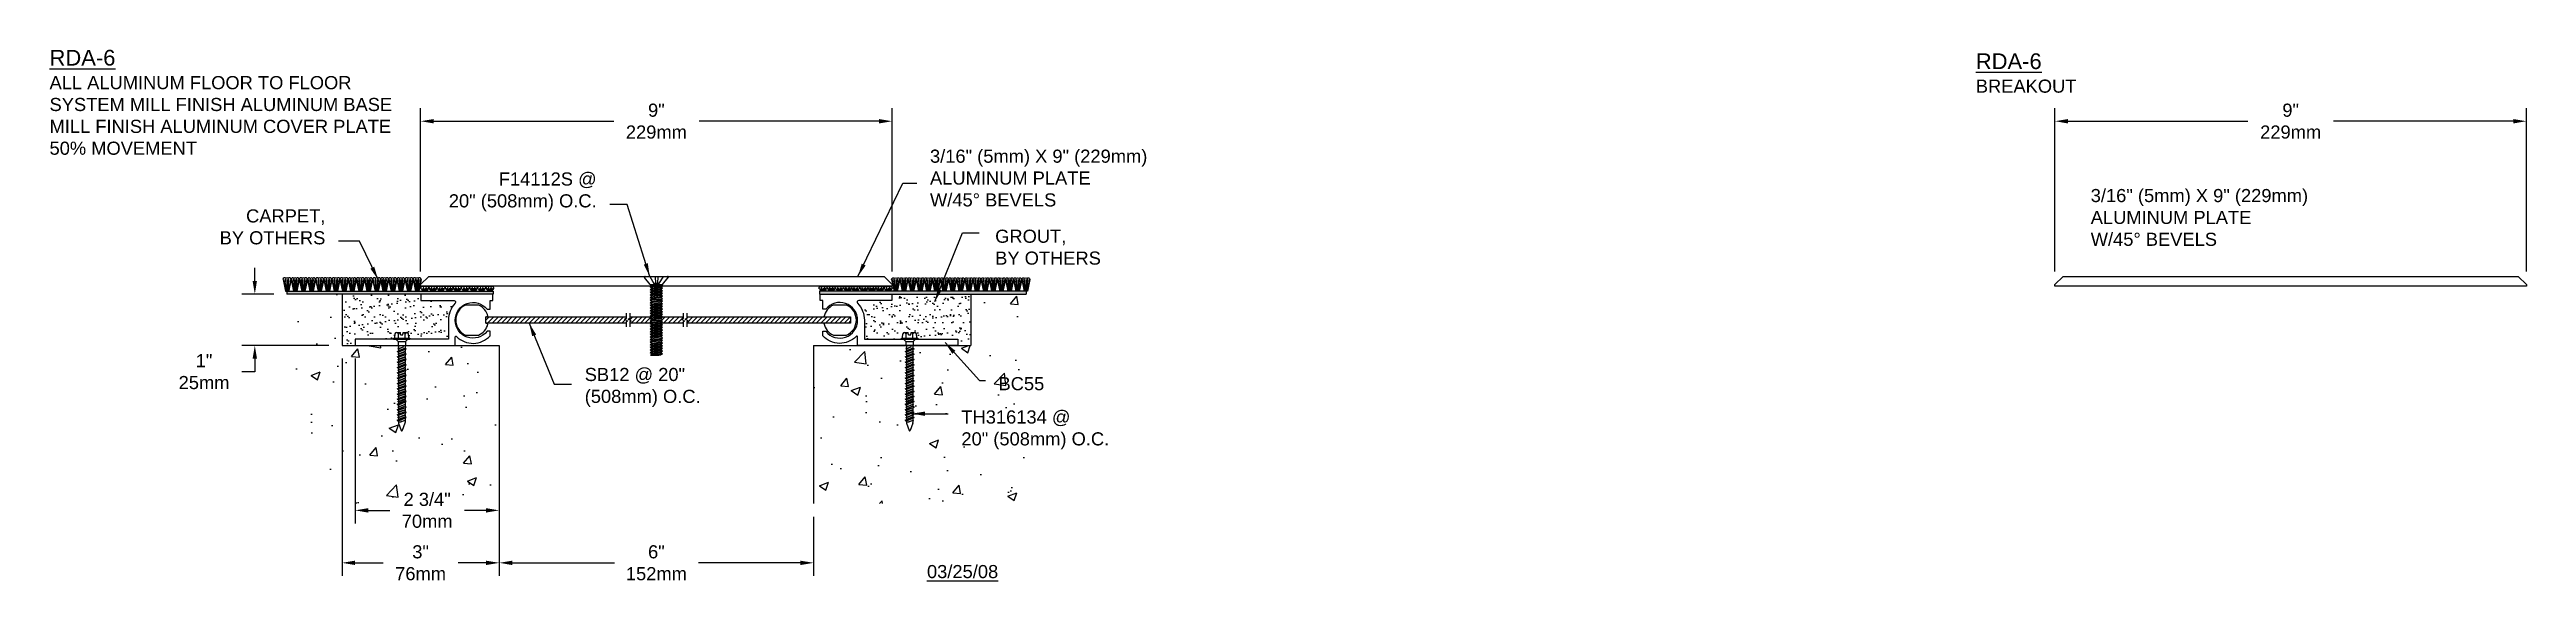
# Model space of a CAD drawing. Header units: inches. Extents: x -0.3 to 46.9, y 2.4 to 12.5.
import ezdxf

# ---------------------------------------------------------------- set-up
doc = ezdxf.new("R2010")
doc.units = ezdxf.units.IN
doc.header["$MEASUREMENT"] = 0
for name, color, linetype in [('Anchors', 4, 'Continuous'), ('Conditions', 1, 'Continuous'), ('Dimensions', 3, 'Continuous'), ('Metals', 7, 'Continuous'), ('Text', 2, 'Continuous')]:
    doc.layers.add(name, color=color, linetype=linetype)
doc.styles.add('Arial', font='arial.ttf')
doc.styles.get("Standard").update_dxf_attribs({"font": 'arial.ttf'})
doc.dimstyles.new('Arial', dxfattribs={"dimtxt": 0.25, "dimasz": 0.25, "dimexe": 0.25, "dimexo": 0.25, "dimgap": 0.25, "dimtad": 0, "dimtih": 1, "dimtoh": 1, "dimdec": 4, "dimzin": 0, "dimdsep": 46, "dimlunit": 4, "dimtxsty": 'Arial', "dimcen": 0.09, "dimadec": 0, "dimazin": 0, "dimtfac": 1, "dimtdec": 4, "dimtofl": 0, "dimtmove": 0, "dimatfit": 3, "dimfxl": 0, "dimfrac": 2, "dimtolj": 1, "dimtzin": 0, "dimarcsym": 0})

msp = doc.modelspace()

# ---------------------------------------------------------------- texts
at = {"insert": (3.68894, 7.91967), "char_height": 0.0000478, "width": 0.0010897, "attachment_point": 1}
msp.add_mtext('{\\fArial|b0|i0|c0|p34;BALCO TOOTHBRUSH}', dxfattribs=at)
at = {"layer": 'Metals', "text_generation_flag": 4}
msp.add_text('BALCO TOOTHBRUSH', height=0.0000478, rotation=180, dxfattribs=at).set_placement((23.46208, 7.91963))
at = {"layer": 'Text'}
msp.add_text('%%U03/25/08', height=0.25, dxfattribs=at).set_placement((16.39938, 2.4463))
at = {"layer": 'Text', "char_height": 0.3, "width": 6.8125, "attachment_point": 1}
for s, insert in [('{\\LRDA-6\\P\\H0.8333x;\\lALL ALUMINUM FLOOR TO FLOOR SYSTEM MILL FINISH ALUMINUM BASE \\PMILL FINISH ALUMINUM COVER PLATE \\P50% MOVEMENT}', (-0.34692, 12.51675)), ('{\\LRDA-6\\P\\H0.8333x;\\lBREAKOUT}', (36.41682, 12.44973))]:
    msp.add_mtext(s, dxfattribs=dict(at, insert=insert))
at = {"layer": 'Text', "char_height": 0.25}
for s, insert, attachment_point in [('3/16" (5mm) X 9" (229mm)\\PALUMINUM PLATE\\PW/45° BEVELS', (16.45693, 10.61446), 1), ('F14112S @\\P20" (508mm) O.C.', (10.09493, 9.43791), 9), ('CARPET,\\PBY OTHERS', (4.91759, 8.80534), 9), ('3/16" (5mm) X 9" (229mm)\\PALUMINUM PLATE\\PW/45° BEVELS', (38.61013, 9.86403), 1), ('GROUT,\\PBY OTHERS', (17.70082, 9.08859), 1), ('SB12 @ 20"\\P(508mm) O.C.', (9.86726, 6.0822), 4), ('BC55', (17.76435, 6.27824), 1), ('TH316134 @\\P20" (508mm) O.C.', (17.05599, 5.643), 1)]:
    msp.add_mtext(s, dxfattribs=dict(at, insert=insert, attachment_point=attachment_point))

# ---------------------------------------------------------------- blocks, each defined once
blk = doc.blocks.new('*D5')
at = {"layer": 'Defpoints', "color": 0}
for p in [(8.235, 3.866), (14.235, 3.866), (14.235, 2.738)]:
    blk.add_point(p, dxfattribs=at)
at = {"layer": 'Dimensions', "color": 0, "lineweight": -2}
for p, q in [((8.235, 3.616), (8.235, 2.488)), ((14.235, 3.616), (14.235, 2.488)), ((8.485, 2.738), (10.433, 2.738)), ((13.985, 2.738), (12.037, 2.738))]:
    blk.add_line(p, q, dxfattribs=at)
at = {"layer": 'Dimensions', "color": 0}
for points in [[(8.485, 2.779), (8.485, 2.696), (8.235, 2.738)], [(13.985, 2.779), (13.985, 2.696), (14.235, 2.738)]]:
    blk.add_solid(points, dxfattribs=at)
at = {"layer": 'Dimensions', "color": 0, "insert": (11.235, 2.738), "char_height": 0.25, "attachment_point": 5, "style": 'Arial'}
blk.add_mtext('\\A1;6"\\P152mm', dxfattribs=at)
blk = doc.blocks.new('Bc55')
blk.add_lwpolyline([(1.38, 0.855), (2.013, 0.855, -0.659567), (2.035, 0.804, 0.192706), (1.905, 0.48), (1.905, 0.12), (0.125, 0.12), (0.125, 0), (2.035, 0), (2.035, 0.162, -0.671875), (2.061, 0.172, 0.430668), (2.7, 0.183), (2.7, 0.27), (2.642, 0.27, -2.892356), (2.642, 0.69), (2.7, 0.69), (2.7, 0.855), (2.75, 0.855), (2.75, 0.98), (1.38, 0.98)], format="xyb", close=True)
blk = doc.blocks.new('*D6')
at = {"layer": 'Defpoints', "color": 0}
for p in [(4.181, 7.861), (3.571, 6.881), (5.235, 6.881)]:
    blk.add_point(p, dxfattribs=at)
at = {"layer": 'Dimensions', "color": 0, "lineweight": -2}
for p, q in [((3.571, 8.111), (3.571, 8.361)), ((3.931, 7.861), (3.321, 7.861)), ((4.985, 6.881), (3.321, 6.881)), ((3.571, 6.631), (3.571, 6.381)), ((3.571, 6.381), (3.321, 6.381))]:
    blk.add_line(p, q, dxfattribs=at)
at = {"layer": 'Dimensions', "color": 0}
for points in [[(3.529, 8.111), (3.612, 8.111), (3.571, 7.861)], [(3.529, 6.631), (3.612, 6.631), (3.571, 6.881)]]:
    blk.add_solid(points, dxfattribs=at)
at = {"layer": 'Dimensions', "color": 0, "insert": (2.602, 6.381), "char_height": 0.25, "attachment_point": 5, "style": 'Arial'}
blk.add_mtext('\\A1;1"\\P25mm', dxfattribs=at)
blk = doc.blocks.new('*D7')
at = {"layer": 'Defpoints', "color": 0}
for p in [(5.485, 6.881), (8.235, 5.374), (5.485, 3.738)]:
    blk.add_point(p, dxfattribs=at)
at = {"layer": 'Dimensions', "color": 0, "lineweight": -2}
for p, q in [((5.485, 6.631), (5.485, 3.488)), ((8.235, 5.124), (8.235, 3.488)), ((5.735, 3.738), (6.145, 3.738)), ((7.985, 3.738), (7.576, 3.738))]:
    blk.add_line(p, q, dxfattribs=at)
at = {"layer": 'Dimensions', "color": 0}
for points in [[(5.735, 3.78), (5.735, 3.696), (5.485, 3.738)], [(7.985, 3.78), (7.985, 3.696), (8.235, 3.738)]]:
    blk.add_solid(points, dxfattribs=at)
at = {"layer": 'Dimensions', "color": 0, "insert": (6.86, 3.738), "char_height": 0.25, "attachment_point": 5, "style": 'Arial'}
blk.add_mtext('\\A1;2 3/4"\\P70mm', dxfattribs=at)
blk = doc.blocks.new('*D8')
at = {"layer": 'Defpoints', "color": 0}
for p in [(5.235, 6.881), (8.235, 3.866), (5.235, 2.738)]:
    blk.add_point(p, dxfattribs=at)
at = {"layer": 'Dimensions', "color": 0, "lineweight": -2}
for p, q in [((5.235, 6.631), (5.235, 2.488)), ((8.235, 3.616), (8.235, 2.488)), ((5.485, 2.738), (6.02, 2.738)), ((7.985, 2.738), (7.451, 2.738))]:
    blk.add_line(p, q, dxfattribs=at)
at = {"layer": 'Dimensions', "color": 0}
for points in [[(5.485, 2.779), (5.485, 2.696), (5.235, 2.738)], [(7.985, 2.779), (7.985, 2.696), (8.235, 2.738)]]:
    blk.add_solid(points, dxfattribs=at)
at = {"layer": 'Dimensions', "color": 0, "insert": (6.735, 2.738), "char_height": 0.25, "attachment_point": 5, "style": 'Arial'}
blk.add_mtext('\\A1;3"\\P76mm', dxfattribs=at)
blk = doc.blocks.new('TH316134')
for p, q in [((-0.157, 0), (-0.157, 0.019)), ((-0.157, 0.019), (0.157, 0.019)), ((-0.157, 0), (0.157, 0)), ((-0.135, 0.029), (-0.129, 0.1)), ((-0.115, 0), (-0.07, -0.045)), ((-0.097, 0.128), (-0.027, 0.128)), ((-0.065, 0.019), (-0.065, 0.1)), ((-0.023, 0.082), (-0.027, 0.128)), ((-0.023, 0.082), (0.023, 0.082)), ((0.023, 0.082), (0.027, 0.128)), ((0.027, 0.128), (0.097, 0.128)), ((0.064, 0.019), (0.064, 0.1)), ((0.115, 0), (0.07, -0.045)), ((0.135, 0.029), (0.129, 0.1)), ((0.157, 0.019), (0.157, 0)), ((-0.086, -0.234), (0.086, -0.184)), ((-0.086, -0.234), (-0.062, -0.221)), ((-0.086, -0.234), (-0.062, -0.247)), ((-0.086, -0.336), (0.086, -0.285)), ((-0.086, -0.336), (-0.062, -0.323)), ((-0.086, -0.336), (-0.062, -0.349)), ((-0.086, -0.437), (0.086, -0.387)), ((-0.086, -0.437), (-0.062, -0.425)), ((-0.086, -0.437), (-0.062, -0.45)), ((-0.074, -0.184), (0.032, -0.147)), ((-0.074, -0.184), (-0.062, -0.177)), ((-0.074, -0.184), (-0.062, -0.19)), ((-0.074, -0.285), (0.074, -0.234)), ((-0.074, -0.285), (-0.062, -0.279)), ((-0.074, -0.285), (-0.062, -0.291)), ((-0.074, -0.387), (0.074, -0.336)), ((-0.074, -0.387), (-0.062, -0.381)), ((-0.074, -0.387), (-0.062, -0.393)), ((-0.074, -0.488), (0.074, -0.437)), ((-0.07, -0.045), (-0.07, -0.112)), ((-0.07, -0.045), (0.07, -0.045)), ((-0.069, -0.122), (-0.063, -0.148)), ((-0.062, -0.177), (0.032, -0.147)), ((0.032, -0.147), (-0.062, -0.19)), ((-0.062, -0.157), (-0.062, -0.177)), ((0.062, -0.171), (-0.062, -0.221)), ((-0.062, -0.19), (-0.062, -0.221)), ((0.062, -0.197), (-0.062, -0.247)), ((-0.062, -0.279), (0.062, -0.228)), ((0.062, -0.241), (-0.062, -0.291)), ((-0.062, -0.247), (-0.062, -0.279)), ((0.062, -0.272), (-0.062, -0.323)), ((-0.062, -0.291), (-0.062, -0.323)), ((0.062, -0.298), (-0.062, -0.349)), ((-0.062, -0.381), (0.062, -0.33)), ((0.062, -0.342), (-0.062, -0.393)), ((-0.062, -0.349), (-0.062, -0.381)), ((0.062, -0.374), (-0.062, -0.425)), ((-0.062, -0.393), (-0.062, -0.425)), ((0.062, -0.4), (-0.062, -0.45)), ((-0.062, -0.482), (0.062, -0.431)), ((0.062, -0.444), (-0.062, -0.494)), ((-0.062, -0.45), (-0.062, -0.482)), ((0.062, -0.157), (0.062, -0.171)), ((0.086, -0.184), (0.062, -0.171)), ((0.086, -0.184), (0.062, -0.197)), ((0.062, -0.197), (0.062, -0.228)), ((0.074, -0.234), (0.062, -0.228)), ((0.074, -0.234), (0.062, -0.241)), ((0.062, -0.241), (0.062, -0.272)), ((0.086, -0.285), (0.062, -0.272)), ((0.086, -0.285), (0.062, -0.298)), ((0.062, -0.298), (0.062, -0.33)), ((0.074, -0.336), (0.062, -0.33)), ((0.074, -0.336), (0.062, -0.342)), ((0.062, -0.342), (0.062, -0.374)), ((0.086, -0.387), (0.062, -0.374)), ((0.086, -0.387), (0.062, -0.4)), ((0.062, -0.4), (0.062, -0.431)), ((0.074, -0.437), (0.062, -0.431)), ((0.074, -0.437), (0.062, -0.444)), ((0.062, -0.444), (0.062, -0.475)), ((0.069, -0.122), (0.063, -0.148)), ((0.07, -0.045), (0.07, -0.112)), ((-0.086, -0.539), (0.086, -0.488)), ((-0.086, -0.539), (-0.062, -0.526)), ((-0.086, -0.539), (-0.062, -0.552)), ((-0.086, -0.641), (0.086, -0.59)), ((-0.086, -0.641), (-0.062, -0.628)), ((-0.086, -0.641), (-0.062, -0.654)), ((-0.086, -0.742), (0.086, -0.691)), ((-0.086, -0.742), (-0.062, -0.729)), ((-0.086, -0.742), (-0.062, -0.755)), ((-0.086, -0.844), (0.086, -0.793)), ((-0.086, -0.844), (-0.062, -0.831)), ((-0.086, -0.844), (-0.062, -0.857)), ((-0.086, -0.945), (0.086, -0.895)), ((-0.086, -0.945), (-0.062, -0.932)), ((-0.086, -0.945), (-0.062, -0.958)), ((-0.074, -0.488), (-0.062, -0.482)), ((-0.074, -0.488), (-0.062, -0.494)), ((-0.074, -0.59), (0.074, -0.539)), ((-0.074, -0.59), (-0.062, -0.584)), ((-0.074, -0.59), (-0.062, -0.596)), ((-0.074, -0.691), (0.074, -0.641)), ((-0.074, -0.691), (-0.062, -0.685)), ((-0.074, -0.691), (-0.062, -0.698)), ((-0.074, -0.793), (0.074, -0.742)), ((-0.074, -0.793), (-0.062, -0.787)), ((-0.074, -0.793), (-0.062, -0.799)), ((-0.074, -0.895), (0.074, -0.844)), ((-0.074, -0.895), (-0.062, -0.888)), ((-0.074, -0.895), (-0.062, -0.901)), ((-0.074, -0.996), (0.074, -0.945)), ((0.062, -0.475), (-0.062, -0.526)), ((-0.062, -0.494), (-0.062, -0.526)), ((0.062, -0.501), (-0.062, -0.552)), ((-0.062, -0.584), (0.062, -0.533)), ((0.062, -0.545), (-0.062, -0.596)), ((-0.062, -0.552), (-0.062, -0.584)), ((0.062, -0.577), (-0.062, -0.628)), ((-0.062, -0.596), (-0.062, -0.628)), ((0.062, -0.603), (-0.062, -0.654)), ((-0.062, -0.685), (0.062, -0.634)), ((0.062, -0.647), (-0.062, -0.698)), ((-0.062, -0.654), (-0.062, -0.685)), ((0.062, -0.678), (-0.062, -0.729)), ((-0.062, -0.698), (-0.062, -0.729)), ((0.062, -0.704), (-0.062, -0.755)), ((-0.062, -0.787), (0.062, -0.736)), ((0.062, -0.748), (-0.062, -0.799)), ((-0.062, -0.755), (-0.062, -0.787)), ((0.062, -0.78), (-0.062, -0.831)), ((-0.062, -0.799), (-0.062, -0.831)), ((0.062, -0.806), (-0.062, -0.857)), ((-0.062, -0.888), (0.062, -0.838)), ((0.062, -0.85), (-0.062, -0.901)), ((-0.062, -0.857), (-0.062, -0.888)), ((0.062, -0.882), (-0.062, -0.932)), ((-0.062, -0.901), (-0.062, -0.932)), ((0.062, -0.907), (-0.062, -0.958)), ((-0.062, -0.99), (0.062, -0.939)), ((0.086, -0.488), (0.062, -0.475)), ((0.086, -0.488), (0.062, -0.501)), ((0.062, -0.501), (0.062, -0.533)), ((0.074, -0.539), (0.062, -0.533)), ((0.074, -0.539), (0.062, -0.545)), ((0.062, -0.545), (0.062, -0.577)), ((0.086, -0.59), (0.062, -0.577)), ((0.086, -0.59), (0.062, -0.603)), ((0.062, -0.603), (0.062, -0.634)), ((0.074, -0.641), (0.062, -0.634)), ((0.074, -0.641), (0.062, -0.647)), ((0.062, -0.647), (0.062, -0.678)), ((0.086, -0.691), (0.062, -0.678)), ((0.086, -0.691), (0.062, -0.704)), ((0.062, -0.704), (0.062, -0.736)), ((0.074, -0.742), (0.062, -0.736)), ((0.074, -0.742), (0.062, -0.748)), ((0.062, -0.748), (0.062, -0.78)), ((0.086, -0.793), (0.062, -0.78)), ((0.086, -0.793), (0.062, -0.806)), ((0.062, -0.806), (0.062, -0.838)), ((0.074, -0.844), (0.062, -0.838)), ((0.074, -0.844), (0.062, -0.85)), ((0.062, -0.85), (0.062, -0.882)), ((0.086, -0.895), (0.062, -0.882)), ((0.086, -0.895), (0.062, -0.907)), ((0.062, -0.907), (0.062, -0.939)), ((0.074, -0.945), (0.062, -0.939)), ((0.074, -0.945), (0.062, -0.951)), ((-0.086, -1.047), (0.086, -0.996)), ((-0.086, -1.047), (-0.062, -1.034)), ((-0.086, -1.047), (-0.062, -1.06)), ((-0.086, -1.141), (0.086, -1.09)), ((-0.086, -1.141), (-0.062, -1.128)), ((-0.086, -1.141), (-0.062, -1.154)), ((-0.086, -1.242), (0.086, -1.191)), ((-0.086, -1.242), (-0.062, -1.229)), ((-0.086, -1.242), (-0.062, -1.255)), ((-0.086, -1.344), (0.086, -1.293)), ((-0.086, -1.344), (-0.062, -1.331)), ((-0.086, -1.344), (-0.062, -1.357)), ((-0.086, -1.445), (0.086, -1.395)), ((-0.074, -0.996), (-0.062, -0.99)), ((-0.074, -0.996), (-0.062, -1.002)), ((-0.074, -1.09), (0.074, -1.039)), ((-0.074, -1.09), (-0.062, -1.084)), ((-0.074, -1.09), (-0.062, -1.096)), ((-0.074, -1.191), (0.074, -1.141)), ((-0.074, -1.191), (-0.062, -1.185)), ((-0.074, -1.191), (-0.062, -1.198)), ((-0.074, -1.293), (0.074, -1.242)), ((-0.074, -1.293), (-0.062, -1.287)), ((-0.074, -1.293), (-0.062, -1.299)), ((-0.074, -1.395), (0.074, -1.344)), ((-0.074, -1.395), (-0.062, -1.388)), ((-0.074, -1.395), (-0.062, -1.401)), ((0.062, -0.951), (-0.062, -1.002)), ((-0.062, -0.958), (-0.062, -0.99)), ((0.062, -0.983), (-0.062, -1.034)), ((-0.062, -1.002), (-0.062, -1.034)), ((0.062, -1.009), (-0.062, -1.06)), ((-0.062, -1.084), (0.062, -1.033)), ((0.062, -1.045), (-0.062, -1.096)), ((-0.062, -1.052), (-0.062, -1.084)), ((0.062, -1.077), (-0.062, -1.128)), ((-0.062, -1.096), (-0.062, -1.128)), ((0.062, -1.103), (-0.062, -1.154)), ((-0.062, -1.185), (0.062, -1.134)), ((0.062, -1.147), (-0.062, -1.198)), ((-0.062, -1.154), (-0.062, -1.185)), ((0.062, -1.178), (-0.062, -1.229)), ((-0.062, -1.198), (-0.062, -1.229)), ((0.062, -1.204), (-0.062, -1.255)), ((-0.062, -1.287), (0.062, -1.236)), ((0.062, -1.248), (-0.062, -1.299)), ((-0.062, -1.255), (-0.062, -1.287)), ((0.062, -1.28), (-0.062, -1.331)), ((-0.062, -1.299), (-0.062, -1.331)), ((0.062, -1.306), (-0.062, -1.357)), ((-0.062, -1.388), (0.062, -1.338)), ((0.062, -1.35), (-0.062, -1.401)), ((-0.062, -1.357), (-0.062, -1.388)), ((0.062, -1.382), (-0.062, -1.432)), ((-0.062, -1.401), (-0.062, -1.432)), ((0.062, -1.407), (-0.062, -1.458)), ((0.062, -0.951), (0.062, -0.983)), ((0.086, -0.996), (0.062, -0.983)), ((0.086, -0.996), (0.062, -1.009)), ((0.062, -1.001), (0.062, -1.033)), ((0.074, -1.039), (0.062, -1.033)), ((0.074, -1.039), (0.062, -1.045)), ((0.062, -1.045), (0.062, -1.077)), ((0.086, -1.09), (0.062, -1.077)), ((0.086, -1.09), (0.062, -1.103)), ((0.062, -1.103), (0.062, -1.134)), ((0.074, -1.141), (0.062, -1.134)), ((0.074, -1.141), (0.062, -1.147)), ((0.062, -1.147), (0.062, -1.178)), ((0.086, -1.191), (0.062, -1.178)), ((0.086, -1.191), (0.062, -1.204)), ((0.062, -1.204), (0.062, -1.236)), ((0.074, -1.242), (0.062, -1.236)), ((0.074, -1.242), (0.062, -1.248)), ((0.062, -1.248), (0.062, -1.28)), ((0.086, -1.293), (0.062, -1.28)), ((0.086, -1.293), (0.062, -1.306)), ((0.062, -1.306), (0.062, -1.338)), ((0.074, -1.344), (0.062, -1.338)), ((0.074, -1.344), (0.062, -1.35)), ((0.062, -1.35), (0.062, -1.382)), ((0.086, -1.395), (0.062, -1.382)), ((0.086, -1.395), (0.062, -1.407)), ((0.062, -1.407), (0.062, -1.439)), ((-0.086, -1.445), (-0.062, -1.432)), ((-0.086, -1.445), (-0.062, -1.458)), ((-0.086, -1.547), (0.086, -1.496)), ((-0.086, -1.547), (-0.062, -1.534)), ((-0.086, -1.547), (-0.062, -1.56)), ((-0.074, -1.496), (0.074, -1.445)), ((-0.074, -1.496), (-0.062, -1.49)), ((-0.074, -1.496), (-0.062, -1.502)), ((-0.062, -1.49), (0.062, -1.439)), ((0.062, -1.451), (-0.062, -1.502)), ((-0.062, -1.458), (-0.062, -1.49)), ((0.062, -1.483), (-0.062, -1.534)), ((-0.062, -1.502), (-0.062, -1.534)), ((0.062, -1.509), (-0.062, -1.56)), ((-0.062, -1.56), (-0.062, -1.586)), ((-0.06, -1.601), (-0.01, -1.744)), ((-0.034, -1.584), (0.062, -1.541)), ((-0.034, -1.584), (0.074, -1.547)), ((0.062, -1.553), (-0.034, -1.584)), ((0.06, -1.601), (0.01, -1.744)), ((0.074, -1.445), (0.062, -1.439)), ((0.074, -1.445), (0.062, -1.451)), ((0.062, -1.451), (0.062, -1.483)), ((0.086, -1.496), (0.062, -1.483)), ((0.086, -1.496), (0.062, -1.509)), ((0.062, -1.509), (0.062, -1.541)), ((0.074, -1.547), (0.062, -1.541)), ((0.074, -1.547), (0.062, -1.553)), ((0.062, -1.553), (0.062, -1.586))]:
    blk.add_line(p, q)
for centre, radius, start, end in [((-0.146, 0.03), 0.0112, 270, 355), ((-0.097, 0.095), 0.0327, 9.285, 170.715), ((0, 0.038), 0.0896, 107.4215, 136.0407), ((0, 0.038), 0.0896, 43.9593, 72.5785), ((0.097, 0.095), 0.0327, 9.285, 170.715), ((0.146, 0.03), 0.0112, 185, 270), ((-0.023, -0.112), 0.0465, 180, 191.9357), ((-0.109, -0.157), 0.0465, 0, 11.9357), ((0.109, -0.157), 0.0465, 168.0643, 180), ((0.023, -0.112), 0.0465, 348.0643, 0), ((-0.016, -1.586), 0.0465, 180, 199.3058), ((0, -1.739), 0.0106, 204.1001, 335.8999), ((0.016, -1.586), 0.0465, 340.6942, 0)]:
    blk.add_arc(centre, radius, start, end)
blk = doc.blocks.new('F14112S')
for p, q in [((-0.214, 0), (0.214, 0)), ((-0.128, 0), (-0.047, -0.137)), ((-0.025, 0), (-0.02, -0.137)), ((0.025, 0), (0.02, -0.137)), ((0.128, 0), (0.048, -0.137)), ((-0.119, -0.155), (-0.226, -0.024)), ((-0.119, -0.155), (0.119, -0.155)), ((-0.119, -0.2), (-0.108, -0.195)), ((-0.119, -0.2), (-0.068, -0.195)), ((-0.119, -0.2), (-0.085, -0.22)), ((-0.119, -0.25), (0.119, -0.225)), ((-0.119, -0.25), (-0.085, -0.23)), ((-0.119, -0.25), (-0.085, -0.27)), ((-0.119, -0.3), (0.119, -0.275)), ((-0.119, -0.3), (-0.085, -0.28)), ((-0.119, -0.3), (-0.085, -0.32)), ((-0.119, -0.35), (0.119, -0.325)), ((-0.119, -0.35), (-0.085, -0.33)), ((-0.119, -0.35), (-0.085, -0.37)), ((-0.119, -0.4), (0.119, -0.375)), ((-0.119, -0.4), (-0.085, -0.38)), ((-0.119, -0.4), (-0.085, -0.42)), ((-0.119, -0.45), (0.119, -0.425)), ((-0.119, -0.45), (-0.085, -0.43)), ((-0.119, -0.45), (-0.085, -0.47)), ((-0.108, -0.155), (-0.108, -0.195)), ((0.108, -0.195), (-0.108, -0.195)), ((-0.085, -0.22), (0.085, -0.195)), ((-0.085, -0.23), (0.085, -0.205)), ((-0.085, -0.22), (-0.085, -0.23)), ((-0.085, -0.27), (0.085, -0.245)), ((-0.085, -0.28), (0.085, -0.255)), ((-0.085, -0.27), (-0.085, -0.28)), ((-0.085, -0.32), (0.085, -0.295)), ((-0.085, -0.33), (0.085, -0.305)), ((-0.085, -0.32), (-0.085, -0.33)), ((-0.085, -0.37), (0.085, -0.345)), ((-0.085, -0.38), (0.085, -0.355)), ((-0.085, -0.37), (-0.085, -0.38)), ((-0.085, -0.42), (0.085, -0.395)), ((-0.085, -0.43), (0.085, -0.405)), ((-0.085, -0.42), (-0.085, -0.43)), ((-0.085, -0.47), (0.085, -0.445)), ((-0.085, -0.48), (0.085, -0.455)), ((-0.085, -0.47), (-0.085, -0.48)), ((0.048, -0.137), (-0.047, -0.137)), ((0.108, -0.195), (0.085, -0.205)), ((0.119, -0.225), (0.085, -0.205)), ((0.119, -0.225), (0.085, -0.245)), ((0.085, -0.245), (0.085, -0.255)), ((0.119, -0.275), (0.085, -0.255)), ((0.119, -0.275), (0.085, -0.295)), ((0.085, -0.295), (0.085, -0.305)), ((0.119, -0.325), (0.085, -0.305)), ((0.119, -0.325), (0.085, -0.345)), ((0.085, -0.345), (0.085, -0.355)), ((0.119, -0.375), (0.085, -0.355)), ((0.119, -0.375), (0.085, -0.395)), ((0.085, -0.395), (0.085, -0.405)), ((0.119, -0.425), (0.085, -0.405)), ((0.119, -0.425), (0.085, -0.445)), ((0.085, -0.445), (0.085, -0.455)), ((0.119, -0.475), (0.085, -0.455)), ((0.108, -0.155), (0.108, -0.195)), ((0.119, -0.155), (0.226, -0.024)), ((-0.119, -0.5), (0.119, -0.475)), ((-0.119, -0.5), (-0.085, -0.48)), ((-0.119, -0.5), (-0.085, -0.52)), ((-0.119, -0.55), (0.119, -0.525)), ((-0.119, -0.55), (-0.085, -0.53)), ((-0.119, -0.55), (-0.085, -0.57)), ((-0.119, -0.6), (0.119, -0.575)), ((-0.119, -0.6), (-0.085, -0.58)), ((-0.119, -0.6), (-0.085, -0.62)), ((-0.119, -0.65), (0.119, -0.625)), ((-0.119, -0.65), (-0.085, -0.63)), ((-0.119, -0.65), (-0.085, -0.67)), ((-0.119, -0.7), (0.119, -0.675)), ((-0.119, -0.7), (-0.085, -0.68)), ((-0.119, -0.7), (-0.085, -0.72)), ((-0.119, -0.75), (0.119, -0.725)), ((-0.119, -0.75), (-0.085, -0.73)), ((-0.119, -0.75), (-0.085, -0.77)), ((-0.119, -0.8), (0.119, -0.775)), ((-0.119, -0.8), (-0.085, -0.78)), ((-0.119, -0.8), (-0.085, -0.82)), ((-0.119, -0.85), (0.119, -0.825)), ((-0.119, -0.85), (-0.085, -0.83)), ((-0.119, -0.85), (-0.085, -0.87)), ((-0.119, -0.9), (0.119, -0.875)), ((-0.119, -0.9), (-0.085, -0.88)), ((-0.119, -0.9), (-0.085, -0.92)), ((-0.119, -0.95), (0.119, -0.925)), ((-0.119, -0.95), (-0.085, -0.93)), ((-0.085, -0.52), (0.085, -0.495)), ((-0.085, -0.53), (0.085, -0.505)), ((-0.085, -0.52), (-0.085, -0.53)), ((-0.085, -0.57), (0.085, -0.545)), ((-0.085, -0.58), (0.085, -0.555)), ((-0.085, -0.57), (-0.085, -0.58)), ((-0.085, -0.62), (0.085, -0.595)), ((-0.085, -0.63), (0.085, -0.605)), ((-0.085, -0.62), (-0.085, -0.63)), ((-0.085, -0.67), (0.085, -0.645)), ((-0.085, -0.68), (0.085, -0.655)), ((-0.085, -0.67), (-0.085, -0.68)), ((-0.085, -0.72), (0.085, -0.695)), ((-0.085, -0.73), (0.085, -0.705)), ((-0.085, -0.72), (-0.085, -0.73)), ((-0.085, -0.77), (0.085, -0.745)), ((-0.085, -0.78), (0.085, -0.755)), ((-0.085, -0.77), (-0.085, -0.78)), ((-0.085, -0.82), (0.085, -0.795)), ((-0.085, -0.83), (0.085, -0.805)), ((-0.085, -0.82), (-0.085, -0.83)), ((-0.085, -0.87), (0.085, -0.845)), ((-0.085, -0.88), (0.085, -0.855)), ((-0.085, -0.87), (-0.085, -0.88)), ((-0.085, -0.92), (0.085, -0.895)), ((-0.085, -0.93), (0.085, -0.905)), ((-0.085, -0.92), (-0.085, -0.93)), ((-0.085, -0.97), (0.085, -0.945)), ((0.119, -0.475), (0.085, -0.495)), ((0.085, -0.495), (0.085, -0.505)), ((0.119, -0.525), (0.085, -0.505)), ((0.119, -0.525), (0.085, -0.545)), ((0.085, -0.545), (0.085, -0.555)), ((0.119, -0.575), (0.085, -0.555)), ((0.119, -0.575), (0.085, -0.595)), ((0.085, -0.595), (0.085, -0.605)), ((0.119, -0.625), (0.085, -0.605)), ((0.119, -0.625), (0.085, -0.645)), ((0.085, -0.645), (0.085, -0.655)), ((0.119, -0.675), (0.085, -0.655)), ((0.119, -0.675), (0.085, -0.695)), ((0.085, -0.695), (0.085, -0.705)), ((0.119, -0.725), (0.085, -0.705)), ((0.119, -0.725), (0.085, -0.745)), ((0.085, -0.745), (0.085, -0.755)), ((0.119, -0.775), (0.085, -0.755)), ((0.119, -0.775), (0.085, -0.795)), ((0.085, -0.795), (0.085, -0.805)), ((0.119, -0.825), (0.085, -0.805)), ((0.119, -0.825), (0.085, -0.845)), ((0.085, -0.845), (0.085, -0.855)), ((0.119, -0.875), (0.085, -0.855)), ((0.119, -0.875), (0.085, -0.895)), ((0.085, -0.895), (0.085, -0.905)), ((0.119, -0.925), (0.085, -0.905)), ((0.119, -0.925), (0.085, -0.945)), ((0.085, -0.945), (0.085, -0.955)), ((-0.119, -0.95), (-0.085, -0.97)), ((-0.119, -1), (0.119, -0.975)), ((-0.119, -1), (-0.085, -0.98)), ((-0.119, -1), (-0.085, -1.02)), ((-0.119, -1.05), (0.119, -1.025)), ((-0.119, -1.05), (-0.085, -1.03)), ((-0.119, -1.05), (-0.085, -1.07)), ((-0.119, -1.1), (0.119, -1.075)), ((-0.119, -1.1), (-0.085, -1.08)), ((-0.119, -1.1), (-0.085, -1.12)), ((-0.119, -1.15), (0.119, -1.125)), ((-0.119, -1.15), (-0.085, -1.13)), ((-0.119, -1.15), (-0.085, -1.17)), ((-0.119, -1.2), (0.119, -1.175)), ((-0.119, -1.2), (-0.085, -1.18)), ((-0.119, -1.2), (-0.085, -1.22)), ((-0.119, -1.25), (0.119, -1.225)), ((-0.119, -1.25), (-0.085, -1.23)), ((-0.119, -1.25), (-0.085, -1.27)), ((-0.119, -1.3), (0.119, -1.275)), ((-0.119, -1.3), (-0.085, -1.28)), ((-0.119, -1.3), (-0.085, -1.32)), ((-0.119, -1.35), (0.119, -1.325)), ((-0.119, -1.35), (-0.085, -1.33)), ((-0.119, -1.35), (-0.085, -1.37)), ((-0.119, -1.4), (0.119, -1.375)), ((-0.119, -1.4), (-0.085, -1.38)), ((-0.119, -1.4), (-0.085, -1.42)), ((-0.085, -0.98), (0.085, -0.955)), ((-0.085, -0.97), (-0.085, -0.98)), ((-0.085, -1.02), (0.085, -0.995)), ((-0.085, -1.03), (0.085, -1.005)), ((-0.085, -1.02), (-0.085, -1.03)), ((-0.085, -1.07), (0.085, -1.045)), ((-0.085, -1.08), (0.085, -1.055)), ((-0.085, -1.07), (-0.085, -1.08)), ((-0.085, -1.12), (0.085, -1.095)), ((-0.085, -1.13), (0.085, -1.105)), ((-0.085, -1.12), (-0.085, -1.13)), ((-0.085, -1.17), (0.085, -1.145)), ((-0.085, -1.18), (0.085, -1.155)), ((-0.085, -1.17), (-0.085, -1.18)), ((-0.085, -1.22), (0.085, -1.195)), ((-0.085, -1.23), (0.085, -1.205)), ((-0.085, -1.22), (-0.085, -1.23)), ((-0.085, -1.27), (0.085, -1.245)), ((-0.085, -1.28), (0.085, -1.255)), ((-0.085, -1.27), (-0.085, -1.28)), ((-0.085, -1.32), (0.085, -1.295)), ((-0.085, -1.33), (0.085, -1.305)), ((-0.085, -1.32), (-0.085, -1.33)), ((-0.085, -1.37), (0.085, -1.345)), ((-0.085, -1.38), (0.085, -1.355)), ((-0.085, -1.37), (-0.085, -1.38)), ((-0.085, -1.42), (0.085, -1.395)), ((-0.085, -1.43), (0.085, -1.405)), ((0.119, -0.975), (0.085, -0.955)), ((0.119, -0.975), (0.085, -0.995)), ((0.085, -0.995), (0.085, -1.005)), ((0.119, -1.025), (0.085, -1.005)), ((0.119, -1.025), (0.085, -1.045)), ((0.085, -1.045), (0.085, -1.055)), ((0.119, -1.075), (0.085, -1.055)), ((0.119, -1.075), (0.085, -1.095)), ((0.085, -1.095), (0.085, -1.105)), ((0.119, -1.125), (0.085, -1.105)), ((0.119, -1.125), (0.085, -1.145)), ((0.085, -1.145), (0.085, -1.155)), ((0.119, -1.175), (0.085, -1.155)), ((0.119, -1.175), (0.085, -1.195)), ((0.085, -1.195), (0.085, -1.205)), ((0.119, -1.225), (0.085, -1.205)), ((0.119, -1.225), (0.085, -1.245)), ((0.085, -1.245), (0.085, -1.255)), ((0.119, -1.275), (0.085, -1.255)), ((0.119, -1.275), (0.085, -1.295)), ((0.085, -1.295), (0.085, -1.305)), ((0.119, -1.325), (0.085, -1.305)), ((0.119, -1.325), (0.085, -1.345)), ((0.085, -1.345), (0.085, -1.355)), ((0.119, -1.375), (0.085, -1.355)), ((0.119, -1.375), (0.085, -1.395)), ((0.085, -1.395), (0.085, -1.405)), ((0.119, -1.425), (0.085, -1.405)), ((-0.119, -1.45), (0.119, -1.425)), ((-0.119, -1.45), (-0.085, -1.43)), ((-0.119, -1.45), (-0.085, -1.47)), ((-0.11, -1.5), (0.119, -1.475)), ((-0.11, -1.5), (-0.085, -1.48)), ((-0.11, -1.5), (0.048, -1.5)), ((-0.085, -1.42), (-0.085, -1.43)), ((-0.085, -1.47), (0.085, -1.445)), ((-0.085, -1.48), (0.085, -1.455)), ((-0.085, -1.47), (-0.085, -1.48)), ((0.048, -1.5), (0.085, -1.495)), ((0.119, -1.425), (0.085, -1.445)), ((0.085, -1.445), (0.085, -1.455)), ((0.119, -1.475), (0.085, -1.455)), ((0.119, -1.475), (0.085, -1.495))]:
    blk.add_line(p, q)
for centre, start, end in [((-0.214, -0.015), 90, 219.032), ((0.214, -0.015), 320.968, 90)]:
    blk.add_arc(centre, 0.015, start, end)
blk = doc.blocks.new('*D9')
at = {"layer": 'Defpoints', "color": 0}
for p in [(15.735, 11.156), (6.735, 8.042), (15.735, 8.042)]:
    blk.add_point(p, dxfattribs=at)
at = {"layer": 'Dimensions', "color": 0, "lineweight": -2}
for p, q in [((6.735, 8.292), (6.735, 11.406)), ((15.735, 8.292), (15.735, 11.406)), ((6.985, 11.156), (10.42, 11.156)), ((15.485, 11.156), (12.051, 11.156))]:
    blk.add_line(p, q, dxfattribs=at)
at = {"layer": 'Dimensions', "color": 0}
for points in [[(6.985, 11.197), (6.985, 11.114), (6.735, 11.156)], [(15.485, 11.197), (15.485, 11.114), (15.735, 11.156)]]:
    blk.add_solid(points, dxfattribs=at)
at = {"layer": 'Dimensions', "color": 0, "insert": (11.235, 11.156), "char_height": 0.25, "attachment_point": 5, "style": 'Arial'}
blk.add_mtext('\\A1;9"\\P229mm', dxfattribs=at)
blk = doc.blocks.new('carpet-teeth2small')
for points in [[(-0.047, 0.057), (0, 0)], [(-0.008, 0.055), (0, 0)], [(0, 0), (0.684, 0)], [(0.011, 0.032), (0.015, 0)], [(0.016, 0), (0.016, 0.055)], [(0.031, 0), (0.031, 0.032)], [(0.062, 0.057), (0.046, 0)], [(0.046, 0), (0.046, 0.055)], [(0.051, 0.032), (0.047, 0.004)], [(0.109, 0.057), (0.062, 0)], [(0.07, 0.055), (0.062, 0)], [(0.109, 0.057), (0.156, 0)], [(0.148, 0.055), (0.155, 0)], [(0.156, 0.057), (0.171, 0)], [(0.166, 0.032), (0.171, 0)], [(0.171, 0), (0.171, 0.055)], [(0.186, 0), (0.186, 0.032)], [(0.217, 0.057), (0.202, 0)], [(0.202, 0), (0.202, 0.055)], [(0.207, 0.032), (0.202, 0)], [(0.264, 0.057), (0.217, 0)], [(0.225, 0.055), (0.218, 0)], [(0.264, 0.057), (0.311, 0)], [(0.303, 0.055), (0.311, 0)], [(0.311, 0.057), (0.327, 0)], [(0.322, 0.032), (0.326, 0)], [(0.327, 0), (0.327, 0.055)], [(0.342, 0), (0.342, 0.032)], [(0.373, 0.057), (0.357, 0)], [(0.357, 0), (0.357, 0.055)], [(0.362, 0.032), (0.358, 0.004)], [(0.42, 0.057), (0.373, 0.002)], [(0.381, 0.055), (0.373, 0.002)], [(0.42, 0.057), (0.466, 0)], [(0.458, 0.055), (0.466, 0.002)], [(0.466, 0.057), (0.482, 0)], [(0.477, 0.032), (0.482, 0)], [(0.482, 0), (0.482, 0.055)], [(0.497, 0), (0.497, 0.032)], [(0.528, 0.057), (0.512, 0)], [(0.512, 0), (0.512, 0.055)], [(0.518, 0.032), (0.513, 0)], [(0.575, 0.057), (0.528, 0)], [(0.536, 0.055), (0.529, 0.002)], [(0.575, 0.057), (0.622, 0)], [(0.614, 0.055), (0.622, 0)], [(0.622, 0.057), (0.637, 0)], [(0.632, 0.032), (0.637, 0)], [(0.637, 0), (0.637, 0.055)], [(0.653, 0), (0.653, 0.032)], [(0.684, 0.057), (0.668, 0)], [(0.668, 0), (0.668, 0.055)], [(0.673, 0.032), (0.668, 0)], [(0.73, 0.057), (0.684, 0)], [(0.692, 0.055), (0.684, 0.002)]]:
    blk.add_lwpolyline(points)
blk.add_lwpolyline([(0, 0.057), (0.016, 0)], close=True)
for centre, radius, start, end in [((-0.015, 0.057), 0.0312, 41.211, 180), ((0.031, 0.057), 0.0308, 0, 180), ((0.078, 0.057), 0.0312, 0, 138.789), ((0.14, 0.057), 0.0312, 41.211, 180), ((0.186, 0.057), 0.0307, 355.9223, 184.0777), ((0.233, 0.057), 0.0312, 0, 138.789), ((0.295, 0.057), 0.0312, 41.211, 180), ((0.342, 0.057), 0.0308, 0, 180), ((0.388, 0.057), 0.0312, 0, 138.789), ((0.451, 0.057), 0.0312, 41.211, 180), ((0.497, 0.057), 0.0308, 0, 180), ((0.544, 0.057), 0.0312, 0, 138.789), ((0.606, 0.057), 0.0312, 41.211, 180), ((0.653, 0.057), 0.0308, 0, 180), ((0.699, 0.057), 0.0312, 0, 138.789)]:
    blk.add_arc(centre, radius, start, end)
at = {"insert": (0, 0), "char_height": 0.0000478, "width": 0.00109, "attachment_point": 1}
blk.add_mtext('{\\fArial|b0|i0|c0|p34;BALCO TOOTHBRUSH}', dxfattribs=at)
blk = doc.blocks.new('carpet-teeth2')
for points in [[(1.048, 1.253), (1.095, 1.033)], [(1.064, 1.255), (1.095, 1.033)], [(1.093, 1.158), (1.11, 1.033)], [(1.095, 1.033), (1.779, 1.033)], [(1.111, 1.033), (1.111, 1.253)], [(1.126, 1.033), (1.126, 1.158)], [(1.141, 1.033), (1.141, 1.253)], [(1.157, 1.253), (1.141, 1.033)], [(1.16, 1.158), (1.143, 1.038)], [(1.189, 1.255), (1.157, 1.033)], [(1.204, 1.253), (1.157, 1.033)], [(1.204, 1.253), (1.251, 1.033)], [(1.219, 1.255), (1.25, 1.033)], [(1.248, 1.158), (1.266, 1.033)], [(1.251, 1.253), (1.266, 1.033)], [(1.266, 1.033), (1.266, 1.253)], [(1.282, 1.033), (1.282, 1.158)], [(1.297, 1.033), (1.297, 1.253)], [(1.312, 1.253), (1.297, 1.033)], [(1.315, 1.158), (1.297, 1.033)], [(1.344, 1.255), (1.313, 1.033)], [(1.359, 1.253), (1.313, 1.033)], [(1.359, 1.253), (1.406, 1.033)], [(1.374, 1.255), (1.406, 1.033)], [(1.403, 1.158), (1.421, 1.033)], [(1.406, 1.253), (1.422, 1.033)], [(1.422, 1.033), (1.422, 1.253)], [(1.437, 1.033), (1.437, 1.158)], [(1.468, 1.253), (1.452, 1.033)], [(1.452, 1.033), (1.452, 1.253)], [(1.471, 1.158), (1.453, 1.038)], [(1.5, 1.255), (1.468, 1.036)], [(1.515, 1.253), (1.468, 1.036)], [(1.515, 1.253), (1.561, 1.033)], [(1.53, 1.255), (1.561, 1.036)], [(1.559, 1.158), (1.577, 1.033)], [(1.562, 1.253), (1.577, 1.033)], [(1.577, 1.033), (1.577, 1.253)], [(1.592, 1.033), (1.592, 1.158)], [(1.623, 1.253), (1.608, 1.033)], [(1.608, 1.033), (1.608, 1.253)], [(1.626, 1.158), (1.608, 1.033)], [(1.67, 1.253), (1.623, 1.033)], [(1.655, 1.255), (1.624, 1.036)], [(1.67, 1.253), (1.717, 1.033)], [(1.685, 1.255), (1.717, 1.033)], [(1.714, 1.158), (1.732, 1.033)], [(1.717, 1.253), (1.733, 1.033)], [(1.733, 1.033), (1.733, 1.253)], [(1.748, 1.033), (1.748, 1.158)], [(1.779, 1.253), (1.763, 1.033)], [(1.763, 1.033), (1.763, 1.253)], [(1.781, 1.158), (1.764, 1.033)], [(1.81, 1.255), (1.779, 1.036)], [(1.825, 1.253), (1.779, 1.033)]]:
    blk.add_lwpolyline(points)
blk.add_lwpolyline([(1.095, 1.253), (1.111, 1.033)], close=True)
for centre, radius, start, end in [((1.08, 1.253), 0.0312, 41.211, 180), ((1.126, 1.253), 0.0308, 0, 180), ((1.173, 1.253), 0.0312, 0, 138.789), ((1.235, 1.253), 0.0312, 41.211, 180), ((1.282, 1.253), 0.0307, 355.9223, 184.0777), ((1.328, 1.253), 0.0312, 0, 138.789), ((1.391, 1.253), 0.0312, 41.211, 180), ((1.437, 1.253), 0.0308, 0, 180), ((1.483, 1.253), 0.0312, 0, 138.789), ((1.546, 1.253), 0.0312, 41.211, 180), ((1.592, 1.253), 0.0308, 0, 180), ((1.639, 1.253), 0.0312, 0, 138.789), ((1.701, 1.253), 0.0312, 41.211, 180), ((1.748, 1.253), 0.0308, 0, 180), ((1.794, 1.253), 0.0312, 0, 138.789)]:
    blk.add_arc(centre, radius, start, end)
at = {"insert": (1.095, 1.034), "char_height": 0.0000478, "width": 0.00109, "attachment_point": 1}
blk.add_mtext('{\\fArial|b0|i0|c0|p34;BALCO TOOTHBRUSH}', dxfattribs=at)
blk = doc.blocks.new('CARPET')
at = {"layer": 'Conditions'}
h = blk.add_hatch(dxfattribs=at)
h.set_pattern_fill('EXPAND', color=256, scale=0.125, style=0)
h.set_pattern_definition([(30, (-7.04618, -6.35979), (2e-11, 0.075), [0.0625, -0.0125]), (330, (-7.04618, -6.35979), (0.0649519, 0.0375), [0.0625, -0.0125]), (330, (-6.992055, -6.32854), (0.0649519, 0.0375), [0.0625, -0.0125]), (30, (-6.992055, -6.31604), (2e-11, 0.075), [0.0625, -0.0125])])
h.paths.add_polyline_path([(0, 0), (0, 0.058), (-0.685, 0.058), (-3.765, 0.058), (-3.942, 0.058), (-3.942, 0)])
for p, q in [((-3.942, 0.058), (-3.942, 0)), ((-3.765, 0.058), (0, 0.058)), ((-0.841, 0.058), (-0.778, 0.058)), ((0, 0.058), (0, 0))]:
    blk.add_line(p, q, dxfattribs=at)
for points in [[(-4.014, 0.277), (-3.968, 0.058)], [(-3.999, 0.28), (-3.968, 0.06)], [(-3.97, 0.183), (-3.953, 0.058)], [(-3.968, 0.277), (-3.952, 0.058)], [(-3.968, 0.058), (-3.75, 0.058)], [(-3.952, 0.058), (-3.952, 0.277)], [(-3.937, 0.058), (-3.937, 0.183)], [(-3.922, 0.058), (-3.922, 0.277)], [(-3.906, 0.277), (-3.922, 0.058)], [(-3.903, 0.183), (-3.921, 0.058)], [(-3.859, 0.277), (-3.906, 0.058)], [(-3.874, 0.28), (-3.905, 0.06)], [(-3.859, 0.277), (-3.812, 0.058)], [(-3.844, 0.28), (-3.812, 0.058)], [(-3.815, 0.183), (-3.797, 0.058)], [(-3.812, 0.277), (-3.797, 0.058)], [(-3.797, 0.058), (-3.797, 0.277)], [(-3.781, 0.058), (-3.781, 0.183)], [(-3.766, 0.058), (-3.766, 0.277)], [(-3.751, 0.277), (-3.766, 0.058)], [(-3.748, 0.183), (-3.766, 0.058)], [(-3.719, 0.28), (-3.75, 0.06)], [(-3.704, 0.277), (-3.75, 0.058)], [(-1.616, 0.058), (-0.932, 0.058)], [(-1.387, 0.115), (-1.34, 0.058)], [(-1.348, 0.113), (-1.34, 0.058)], [(-1.34, 0.115), (-1.324, 0.058)], [(-1.329, 0.091), (-1.325, 0.058)], [(-1.324, 0.058), (-1.324, 0.113)], [(-1.309, 0.058), (-1.309, 0.091)], [(-1.278, 0.115), (-1.294, 0.058)], [(-1.294, 0.058), (-1.294, 0.113)], [(-1.288, 0.091), (-1.292, 0.063)], [(-1.231, 0.115), (-1.277, 0.06)], [(-1.27, 0.113), (-1.277, 0.06)], [(-1.231, 0.115), (-1.184, 0.058)], [(-1.192, 0.113), (-1.185, 0.06)], [(-1.184, 0.115), (-1.169, 0.058)], [(-1.174, 0.091), (-1.169, 0.058)], [(-1.169, 0.058), (-1.169, 0.113)], [(-1.153, 0.058), (-1.153, 0.091)], [(-1.123, 0.115), (-1.138, 0.058)], [(-1.138, 0.058), (-1.138, 0.113)], [(-1.133, 0.091), (-1.138, 0.058)], [(-1.076, 0.115), (-1.122, 0.058)], [(-1.115, 0.113), (-1.122, 0.06)], [(-1.076, 0.115), (-1.029, 0.058)], [(-1.037, 0.113), (-1.029, 0.058)], [(-1.029, 0.115), (-1.013, 0.058)], [(-1.018, 0.091), (-1.014, 0.058)], [(-1.013, 0.058), (-1.013, 0.113)], [(-0.998, 0.058), (-0.998, 0.091)], [(-0.967, 0.115), (-0.983, 0.058)], [(-0.983, 0.058), (-0.983, 0.113)], [(-0.978, 0.091), (-0.982, 0.058)], [(-0.92, 0.115), (-0.967, 0.058)], [(-0.959, 0.113), (-0.967, 0.06)], [(-0.922, 0.115), (-0.875, 0.058)], [(-0.883, 0.113), (-0.876, 0.058)], [(-0.865, 0.091), (-0.86, 0.058)], [(-0.86, 0.058), (-0.86, 0.113)], [(-0.844, 0.058), (-0.844, 0.091)], [(-0.814, 0.115), (-0.829, 0.058)], [(-0.829, 0.058), (-0.829, 0.113)], [(-0.824, 0.091), (-0.828, 0.063)], [(-0.767, 0.115), (-0.813, 0.058)], [(-0.806, 0.113), (-0.813, 0.058)]]:
    blk.add_lwpolyline(points, dxfattribs=at)
blk.add_lwpolyline([(-0.875, 0.115), (-0.86, 0.058)], close=True, dxfattribs=at)
for name, p in [('carpet-teeth2', (-4.752, -0.975)), ('carpet-teeth2', (-3.975, -0.975)), ('carpet-teeth2', (-3.202, -0.975)), ('carpet-teeth2small', (-0.72, 0.058))]:
    blk.add_blockref(name, p, dxfattribs=at)
at = {"layer": 'Conditions', "char_height": 0.0000478, "width": 0.00109, "attachment_point": 1}
for insert in [(-1.616, 0.058), (-0.84, 0.058)]:
    blk.add_mtext('{\\fArial|b0|i0|c0|p34;BALCO TOOTHBRUSH}', dxfattribs=dict(at, insert=insert))
blk = doc.blocks.new('CARPET1')
at = {"layer": 'Conditions'}
blk.add_line((8.123, 7.861), (4.181, 7.861), dxfattribs=at)
for centre, radius, start, end in [((4.14, 8.139), 0.0312, 41.211, 180), ((4.186, 8.139), 0.0308, 0, 180), ((4.233, 8.139), 0.0312, 0, 138.789), ((4.295, 8.139), 0.0312, 41.211, 180), ((4.341, 8.139), 0.0308, 0, 180), ((4.388, 8.139), 0.0312, 0, 138.789)]:
    blk.add_arc(centre, radius, start, end, dxfattribs=at)
at = {"layer": 'Dimensions'}
blk.add_blockref('CARPET', (8.123, 7.861), dxfattribs=at)
blk = doc.blocks.new('CARPET2')
at = {"layer": 'Conditions'}
for centre, radius, start, end in [((-1.355, 0.115), 0.0312, 41.211, 180), ((-1.309, 0.115), 0.0308, 0, 180), ((-1.262, 0.115), 0.0312, 0, 138.789), ((-1.2, 0.115), 0.0312, 41.211, 180), ((-1.153, 0.115), 0.0308, 0, 180), ((-1.107, 0.115), 0.0312, 0, 138.789), ((-1.044, 0.115), 0.0312, 41.211, 180), ((-0.998, 0.115), 0.0308, 0, 180), ((-0.952, 0.115), 0.0312, 0, 138.789), ((-0.891, 0.115), 0.0312, 41.211, 180), ((-0.844, 0.115), 0.0308, 0, 180), ((-0.798, 0.115), 0.0312, 0, 138.789)]:
    blk.add_arc(centre, radius, start, end, dxfattribs=at)
at = {"layer": 'Dimensions'}
blk.add_blockref('CARPET1', (-8.123, -7.861), dxfattribs=at)
blk = doc.blocks.new('SB12')
h = blk.add_hatch()
h.set_pattern_fill('ANSI31', color=256, scale=0.5, style=0)
h.paths.add_polyline_path([(14.943, 7.305), (14.943, 7.425), (11.814, 7.425), (11.814, 7.395), (11.785, 7.376), (11.843, 7.354), (11.814, 7.335), (11.814, 7.305)])
h.paths.add_polyline_path([(11.744, 7.305), (11.744, 7.335), (11.773, 7.354), (11.715, 7.376), (11.744, 7.395), (11.744, 7.425), (11.357, 7.425), (11.32, 7.403), (11.32, 7.393), (11.354, 7.373), (11.32, 7.353), (11.32, 7.343), (11.354, 7.323), (11.323, 7.305)])
h.paths.add_polyline_path([(11.128, 7.305), (11.15, 7.318), (11.15, 7.328), (11.116, 7.348), (11.15, 7.368), (11.15, 7.378), (11.116, 7.398), (11.15, 7.418), (11.15, 7.425), (10.727, 7.425), (10.727, 7.395), (10.698, 7.376), (10.756, 7.354), (10.727, 7.335), (10.727, 7.305)])
h.paths.add_polyline_path([(7.98, 7.425), (7.98, 7.305), (10.657, 7.305), (10.657, 7.335), (10.686, 7.354), (10.628, 7.376), (10.657, 7.395), (10.657, 7.425)])
for p, q in [((10.657, 7.395), (10.628, 7.376)), ((10.686, 7.354), (10.628, 7.376)), ((10.657, 7.495), (10.657, 7.395)), ((10.657, 7.335), (10.686, 7.354)), ((10.657, 7.335), (10.657, 7.235)), ((10.727, 7.395), (10.698, 7.376)), ((10.756, 7.354), (10.698, 7.376)), ((10.727, 7.495), (10.727, 7.395)), ((10.727, 7.335), (10.756, 7.354)), ((10.727, 7.335), (10.727, 7.235)), ((11.744, 7.395), (11.715, 7.376)), ((11.773, 7.354), (11.715, 7.376)), ((11.744, 7.495), (11.744, 7.395)), ((11.744, 7.335), (11.773, 7.354)), ((11.744, 7.335), (11.744, 7.235)), ((11.814, 7.395), (11.785, 7.376)), ((11.843, 7.354), (11.785, 7.376)), ((11.814, 7.495), (11.814, 7.395)), ((11.814, 7.335), (11.843, 7.354)), ((11.814, 7.335), (11.814, 7.235))]:
    blk.add_line(p, q)
for points in [[(8.021, 7.29), (7.98, 7.305), (7.98, 7.425), (8.021, 7.439, 0.233897), (7.842, 7.651), (7.592, 7.651, 0.654654), (7.592, 7.078), (7.842, 7.078, 0.233897)], [(14.943, 7.305), (14.432, 7.305, 0.246328), (14.614, 7.078), (14.864, 7.078, 0.654654), (14.864, 7.651), (14.614, 7.651, 0.246328), (14.432, 7.425), (14.943, 7.425)]]:
    blk.add_lwpolyline(points, format="xyb", close=True)
for points in [[(10.657, 7.305), (7.98, 7.305), (7.98, 7.425), (10.657, 7.425)], [(10.727, 7.425), (11.744, 7.425)], [(11.744, 7.305), (10.727, 7.305)], [(11.814, 7.425), (14.943, 7.425), (14.943, 7.305), (11.814, 7.305)]]:
    blk.add_lwpolyline(points)
blk = doc.blocks.new('*D18')
at = {"layer": 'Defpoints', "color": 0}
for p in [(46.926, 11.156), (37.926, 8.042), (46.926, 8.042)]:
    blk.add_point(p, dxfattribs=at)
at = {"layer": 'Dimensions', "color": 0, "lineweight": -2}
for p, q in [((37.926, 8.292), (37.926, 11.406)), ((46.926, 8.292), (46.926, 11.406)), ((38.176, 11.156), (41.61, 11.156)), ((46.676, 11.156), (43.242, 11.156))]:
    blk.add_line(p, q, dxfattribs=at)
at = {"layer": 'Dimensions', "color": 0}
for points in [[(38.176, 11.197), (38.176, 11.114), (37.926, 11.156)], [(46.676, 11.197), (46.676, 11.114), (46.926, 11.156)]]:
    blk.add_solid(points, dxfattribs=at)
at = {"layer": 'Dimensions', "color": 0, "insert": (42.426, 11.156), "char_height": 0.25, "attachment_point": 5, "style": 'Arial'}
blk.add_mtext('\\A1;9"\\P229mm', dxfattribs=at)

# ---------------------------------------------------------------- dimensions: what is measured, and where the dimension line sits
at = {"layer": 'Dimensions'}
for base, p1, p2, text, picture, middle in [((15.73548, 11.15576), (6.73548, 8.04184), (15.73548, 8.04184), '<>\\P229mm', '*D9', (11.23548, 11.15576)), ((46.92636, 11.15576), (37.92636, 8.04184), (46.92636, 8.04184), '<>\\P229mm', '*D18', (42.42636, 11.15576)), ((5.23548, 2.73769), (8.23548, 3.86635), (5.23548, 6.88139), '<>\\P76mm', '*D8', (6.73548, 2.73769)), ((5.48548, 3.73788), (8.23548, 5.37387), (5.48548, 6.88139), '<>\\P70mm', '*D7', (6.86048, 3.73788))]:
    dim = msp.add_linear_dim(base=base, p1=p1, p2=p2, text=text, dimstyle='Arial', dxfattribs=at)
    dim.commit()
    dim.dimension.update_dxf_attribs({"geometry": picture, "text_midpoint": middle, "dimtype": 160})
dim = msp.add_linear_dim(base=(3.57063, 6.88139), p1=(4.18101, 7.86139), p2=(5.23548, 6.88139), angle=90, text='<>\\P25mm', dimstyle='Arial', dxfattribs=at)
dim.commit()
dim.dimension.update_dxf_attribs({"geometry": '*D6', "text_midpoint": (2.60184, 6.38139)})
dim = msp.add_linear_dim(base=(14.23548, 2.73769), p1=(8.23548, 3.86635), p2=(14.23548, 3.86635), text='<>\\P152mm', dimstyle='Arial', dxfattribs=at)
dim.commit()
dim.dimension.update_dxf_attribs({"geometry": '*D5', "text_midpoint": (11.23548, 2.73769)})

# ---------------------------------------------------------------- hatches: boundary and pattern name
at = {"layer": 'Conditions'}
h = msp.add_hatch(dxfattribs=at)
h.set_pattern_fill('AR-CONC', color=256, scale=0.25, style=0)
h.set_pattern_definition([(50, (1.0767, 1.5016), (1.79315, -0.15688), [0.1875, -2.0625]), (355, (1.0767, 1.5016), (-0.34688, 1.88048), [0.15, -1.65]), (100.451, (1.2261, 1.4885), (1.44627, 1.7236), [0.15935, -1.75286]), (46.184, (1.0767, 2.0016), (2.6681, -0.4138), [0.28125, -3.09375]), (96.636, (1.299, 1.967), (2.33666, 2.4353), [0.239, -2.6293]), (351.184, (1.0767, 2.0016), (2.33665, 2.4353), [0.225, -2.475]), (21, (1.3267, 1.8766), (1.49227, -1.00655), [0.1875, -2.0625]), (326, (1.3267, 1.8766), (0.6083, 1.81288), [0.15, -1.65]), (71.451, (1.451, 1.7927), (2.10056, 0.80633), [0.15935, -1.75286]), (37.5, (1.07666, 1.5016), (0.0304, 0.832235), [0, -1.63, 0, -1.675, 0, -1.65625]), (7.5, (1.0767, 1.5016), (0.65767, 0.98603), [0, -0.955, 0, -1.5925, 0, -0.63125]), (327.5, (0.51916, 1.5016), (1.334556, -0.056387), [0, -0.625, 0, -1.95, 0, -2.5875]), (317.5, (0.2692, 1.5016), (1.45797, 0.25026), [0, -0.8125, 0, -1.295, 0, -1.8375])])
h.paths.add_polyline_path([(8.23548, 6.88139), (6.44459, 6.88139), (6.43874, 6.85371, 0.05212645), (6.43773, 6.84409), (6.43773, 6.83072), (6.46173, 6.8178), (6.43773, 6.80487), (6.43773, 6.77318), (6.44918, 6.76701), (6.43773, 6.76085), (6.43773, 6.72916), (6.46173, 6.71623), (6.43773, 6.70331), (6.43773, 6.67162), (6.44918, 6.66545), (6.43773, 6.65929), (6.43773, 6.6276), (6.46173, 6.61467), (6.43773, 6.60175), (6.43773, 6.57005), (6.44918, 6.56389), (6.43773, 6.55773), (6.43773, 6.52603), (6.46173, 6.51311), (6.43773, 6.50018), (6.43773, 6.46849), (6.44918, 6.46233), (6.43773, 6.45616), (6.43773, 6.42447), (6.46173, 6.41155), (6.43773, 6.39862), (6.43773, 6.36693), (6.44918, 6.36076), (6.43773, 6.3546), (6.43773, 6.32291), (6.46173, 6.30998), (6.43773, 6.29706), (6.43773, 6.26537), (6.44918, 6.2592), (6.43773, 6.25304), (6.43773, 6.22135), (6.46173, 6.20842), (6.43773, 6.1955), (6.43773, 6.1638), (6.44918, 6.15764), (6.43773, 6.15148), (6.43773, 6.11978), (6.46173, 6.10686), (6.43773, 6.09393), (6.43773, 6.06224), (6.44918, 6.05608), (6.43773, 6.04991), (6.43773, 6.01822), (6.46173, 6.0053), (6.43773, 5.99237), (6.43773, 5.96849), (6.44918, 5.96233), (6.43773, 5.95616), (6.43773, 5.92447), (6.46173, 5.91155), (6.43773, 5.89862), (6.43773, 5.86693), (6.44918, 5.86076), (6.43773, 5.8546), (6.43773, 5.82291), (6.46173, 5.80998), (6.43773, 5.79706), (6.43773, 5.76537), (6.44918, 5.7592), (6.43773, 5.75304), (6.43773, 5.72135), (6.46173, 5.70842), (6.43773, 5.6955), (6.43773, 5.6638), (6.44918, 5.65764), (6.43773, 5.65148), (6.43773, 5.61978), (6.46173, 5.60686), (6.43773, 5.59393), (6.43773, 5.56224), (6.44918, 5.55608), (6.43773, 5.54991), (6.43773, 5.51822), (6.46173, 5.5053), (6.43773, 5.49237), (6.43773, 5.46068), (6.44918, 5.45451), (6.43773, 5.44835), (6.43773, 5.41573, -0.08443704), (6.43512, 5.40036), (6.3857, 5.2593, -0.77412328), (6.36526, 5.2593), (6.31585, 5.40036, -0.08443704), (6.31323, 5.41573), (6.31323, 5.44159), (6.28923, 5.45451), (6.31323, 5.46744), (6.31323, 5.49913), (6.30179, 5.5053), (6.31323, 5.51146), (6.31323, 5.54315), (6.28923, 5.55608), (6.31323, 5.569), (6.31323, 5.6007), (6.30179, 5.60686), (6.31323, 5.61302), (6.31323, 5.64472), (6.28923, 5.65764), (6.31323, 5.67056), (6.31323, 5.70226), (6.30179, 5.70842), (6.31323, 5.71458), (6.31323, 5.74628), (6.28923, 5.7592), (6.31323, 5.77213), (6.31323, 5.80382), (6.30179, 5.80998), (6.31323, 5.81615), (6.31323, 5.84784), (6.28923, 5.86076), (6.31323, 5.87369), (6.31323, 5.90538), (6.30179, 5.91155), (6.31323, 5.91771), (6.31323, 5.94159), (6.28923, 5.95451), (6.31323, 5.96744), (6.31323, 5.99913), (6.30179, 6.0053), (6.31323, 6.01146), (6.31323, 6.04315), (6.28923, 6.05608), (6.31323, 6.069), (6.31323, 6.1007), (6.30179, 6.10686), (6.31323, 6.11302), (6.31323, 6.14472), (6.28923, 6.15764), (6.31323, 6.17056), (6.31323, 6.20226), (6.30179, 6.20842), (6.31323, 6.21458), (6.31323, 6.24628), (6.28923, 6.2592), (6.31323, 6.27213), (6.31323, 6.30382), (6.30179, 6.30998), (6.31323, 6.31615), (6.31323, 6.34784), (6.28923, 6.36076), (6.31323, 6.37369), (6.31323, 6.40538), (6.30179, 6.41155), (6.31323, 6.41771), (6.31323, 6.4494), (6.28923, 6.46233), (6.31323, 6.47525), (6.31323, 6.50695), (6.30179, 6.51311), (6.31323, 6.51927), (6.31323, 6.55097), (6.28923, 6.56389), (6.31323, 6.57681), (6.31323, 6.60851), (6.30179, 6.61467), (6.31323, 6.62083), (6.31323, 6.65253), (6.28923, 6.66545), (6.31323, 6.67838), (6.31323, 6.71007), (6.30179, 6.71623), (6.31323, 6.7224), (6.31323, 6.75409), (6.28923, 6.76701), (6.31323, 6.77994), (6.31323, 6.81163), (6.30179, 6.8178), (6.31323, 6.82396), (6.31323, 6.84409, 0.05212645), (6.31223, 6.85371), (6.30637, 6.88139), (5.48548, 6.88139), (5.23548, 6.88139), (5.23548, 7.86139), (4.35743, 7.86139), (4.35743, 3.86635), (8.23548, 3.86635)])
h.paths.add_polyline_path([(6.56626, 6.52036), (7.70908, 6.52036), (7.70908, 6.08326), (6.56626, 6.08326)], flags=24)
h = msp.add_hatch(dxfattribs=at)
h.set_pattern_fill('AR-SAND', color=256, scale=0.125, style=0)
h.set_pattern_definition([(37.5, (1.07666, 1.5016), (-0.007874, 0.240853), [0, -0.19, 0, -0.2125, 0, -0.203125]), (7.5, (1.07666, 1.5016), (0.221222, 0.352768), [0, -0.1025, 0, -0.17125, 0, -0.065625]), (327.5, (0.9229, 1.5016), (0.3892677, 0.0007074), [0, -0.0625, 0, -0.225, 0, -0.29375]), (317.5, (0.9229, 1.5016), (0.375766, 0.10971), [0, -0.03125, 0, -0.1475, 0, -0.16875])])
h.paths.add_polyline_path([(5.23548, 7.86139), (5.23548, 6.88139), (5.48548, 6.88139), (5.48548, 7.00139), (6.21873, 7.00139), (6.21873, 7.02692, 0.7784635), (6.24026, 7.03041), (6.24605, 7.09662, -0.41056306), (6.27873, 7.12889), (6.34829, 7.12889), (6.35223, 7.08389), (6.39873, 7.08389), (6.40267, 7.12889), (6.47223, 7.12889, -0.41056306), (6.50491, 7.09662), (6.5107, 7.03041, 0.7784635), (6.53223, 7.02692), (6.53223, 7.00139), (7.26548, 7.00139), (7.26548, 7.36139, -0.1927059), (7.39529, 7.68569, 0.65956702), (7.37358, 7.73639), (6.74048, 7.73639), (6.74048, 7.86139)])
h = msp.add_hatch(dxfattribs=at)
h.set_pattern_fill('AR-CONC', color=256, scale=0.25, style=0)
h.paths.add_polyline_path([(18.31583, 7.9196), (18.28995, 7.9196), (18.28995, 7.86139), (17.23548, 7.86139), (17.23548, 6.88139), (16.13758, 6.88139), (16.13172, 6.85371, 0.05212645), (16.13072, 6.84409), (16.13072, 6.83072), (16.15472, 6.8178), (16.13072, 6.80487), (16.13072, 6.77318), (16.14216, 6.76701), (16.13072, 6.76085), (16.13072, 6.72916), (16.15472, 6.71623), (16.13072, 6.70331), (16.13072, 6.67162), (16.14216, 6.66545), (16.13072, 6.65929), (16.13072, 6.6276), (16.15472, 6.61467), (16.13072, 6.60175), (16.13072, 6.57005), (16.14216, 6.56389), (16.13072, 6.55773), (16.13072, 6.52603), (16.15472, 6.51311), (16.13072, 6.50018), (16.13072, 6.46849), (16.14216, 6.46233), (16.13072, 6.45616), (16.13072, 6.42447), (16.15472, 6.41155), (16.13072, 6.39862), (16.13072, 6.36693), (16.14216, 6.36076), (16.13072, 6.3546), (16.13072, 6.32291), (16.15472, 6.30998), (16.13072, 6.29706), (16.13072, 6.26537), (16.14216, 6.2592), (16.13072, 6.25304), (16.13072, 6.22135), (16.15472, 6.20842), (16.13072, 6.1955), (16.13072, 6.1638), (16.14216, 6.15764), (16.13072, 6.15148), (16.13072, 6.11978), (16.15472, 6.10686), (16.13072, 6.09393), (16.13072, 6.06224), (16.14216, 6.05608), (16.13072, 6.04991), (16.13072, 6.01822), (16.15472, 6.0053), (16.13072, 5.99237), (16.13072, 5.96849), (16.14216, 5.96233), (16.13072, 5.95616), (16.13072, 5.92447), (16.15472, 5.91155), (16.13072, 5.89862), (16.13072, 5.86693), (16.14216, 5.86076), (16.13072, 5.8546), (16.13072, 5.82291), (16.15472, 5.80998), (16.13072, 5.79706), (16.13072, 5.76537), (16.14216, 5.7592), (16.13072, 5.75304), (16.13072, 5.72135), (16.15472, 5.70842), (16.13072, 5.6955), (16.13072, 5.6638), (16.14216, 5.65764), (16.13072, 5.65148), (16.13072, 5.61978), (16.15472, 5.60686), (16.13072, 5.59393), (16.13072, 5.56224), (16.14216, 5.55608), (16.13072, 5.54991), (16.13072, 5.51822), (16.15472, 5.5053), (16.13072, 5.49237), (16.13072, 5.46068), (16.14216, 5.45451), (16.13072, 5.44835), (16.13072, 5.40782), (16.07869, 5.2593, -0.77412328), (16.05824, 5.2593), (16.00622, 5.40782), (16.00622, 5.44159), (15.98222, 5.45451), (16.00622, 5.46744), (16.00622, 5.49913), (15.99477, 5.5053), (16.00622, 5.51146), (16.00622, 5.54315), (15.98222, 5.55608), (16.00622, 5.569), (16.00622, 5.6007), (15.99477, 5.60686), (16.00622, 5.61302), (16.00622, 5.64472), (15.98222, 5.65764), (16.00622, 5.67056), (16.00622, 5.70226), (15.99477, 5.70842), (16.00622, 5.71458), (16.00622, 5.74628), (15.98222, 5.7592), (16.00622, 5.77213), (16.00622, 5.80382), (15.99477, 5.80998), (16.00622, 5.81615), (16.00622, 5.84784), (15.98222, 5.86076), (16.00622, 5.87369), (16.00622, 5.90538), (15.99477, 5.91155), (16.00622, 5.91771), (16.00622, 5.94159), (15.98222, 5.95451), (16.00622, 5.96744), (16.00622, 5.99913), (15.99477, 6.0053), (16.00622, 6.01146), (16.00622, 6.04315), (15.98222, 6.05608), (16.00622, 6.069), (16.00622, 6.1007), (15.99477, 6.10686), (16.00622, 6.11302), (16.00622, 6.14472), (15.98222, 6.15764), (16.00622, 6.17056), (16.00622, 6.20226), (15.99477, 6.20842), (16.00622, 6.21458), (16.00622, 6.24628), (15.98222, 6.2592), (16.00622, 6.27213), (16.00622, 6.30382), (15.99477, 6.30998), (16.00622, 6.31615), (16.00622, 6.34784), (15.98222, 6.36076), (16.00622, 6.37369), (16.00622, 6.40538), (15.99477, 6.41155), (16.00622, 6.41771), (16.00622, 6.4494), (15.98222, 6.46233), (16.00622, 6.47525), (16.00622, 6.50695), (15.99477, 6.51311), (16.00622, 6.51927), (16.00622, 6.55097), (15.98222, 6.56389), (16.00622, 6.57681), (16.00622, 6.60851), (15.99477, 6.61467), (16.00622, 6.62083), (16.00622, 6.65253), (15.98222, 6.66545), (16.00622, 6.67838), (16.00622, 6.71007), (15.99477, 6.71623), (16.00622, 6.7224), (16.00622, 6.75409), (15.98222, 6.76701), (16.00622, 6.77994), (16.00622, 6.81163), (15.99477, 6.8178), (16.00622, 6.82396), (16.00622, 6.84409, 0.05212645), (16.00521, 6.85371), (15.99936, 6.88139), (14.23548, 6.88139), (14.23548, 3.86635), (18.29324, 3.86635)])
h.paths.add_polyline_path([(16.05824, 5.2593, 0.04186283), (16.05883, 5.25764)], flags=16)
h.paths.add_polyline_path([(17.70185, 6.34074), (18.66092, 6.34074), (18.66092, 5.95721), (17.70185, 5.95721)], flags=9)
h.paths.add_polyline_path([(17.67821, 5.7055), (20.58424, 5.7055), (20.58424, 4.8313), (17.67821, 4.8313)], flags=9)
h = msp.add_hatch(dxfattribs=at)
h.set_pattern_fill('AR-SAND', color=256, scale=0.125, style=0)
h.set_pattern_definition([(37.5, (6.07666, 1.5016), (-0.0078742, 0.240853), [0, -0.19, 0, -0.2125, 0, -0.203125]), (7.5, (6.07666, 1.5016), (0.221222, 0.352768), [0, -0.1025, 0, -0.17125, 0, -0.065625]), (327.5, (5.9229, 1.5016), (0.3892677, 0.0007074), [0, -0.0625, 0, -0.225, 0, -0.29375]), (317.5, (5.9229, 1.5016), (0.375766, 0.1097094), [0, -0.03125, 0, -0.1475, 0, -0.16875])])
h.paths.add_polyline_path([(17.23548, 7.86139), (15.73048, 7.86139), (15.73048, 7.73639), (15.09739, 7.73639, 0.65956702), (15.07567, 7.68569, -0.1927059), (15.20548, 7.36139), (15.20548, 7.00139), (15.87373, 7.00139), (15.87373, 7.02014), (15.88405, 7.02014, 0.38887873), (15.89526, 7.03041), (15.90105, 7.09662, -0.41056306), (15.93373, 7.12889), (16.00329, 7.12889), (16.00723, 7.08389), (16.05373, 7.08389), (16.05767, 7.12889), (16.12723, 7.12889, -0.41056306), (16.15991, 7.09662), (16.1657, 7.03041, 0.38887873), (16.17691, 7.02014), (16.18723, 7.02014), (16.18723, 7.00139), (16.98548, 7.00139), (16.98548, 6.88139), (17.23548, 6.88139)])

# ---------------------------------------------------------------- linework, layer by layer
for p, q in [((5.23548, 7.86139), (5.23548, 6.88139)), ((17.23548, 7.86139), (17.23548, 6.88139)), ((5.23548, 6.88139), (8.23548, 6.88139)), ((8.23548, 6.88139), (8.23548, 3.86635)), ((14.23548, 6.88139), (17.23548, 6.88139)), ((14.23548, 6.88139), (14.23548, 3.86635))]:
    msp.add_line(p, q, dxfattribs=at)
at = {"layer": 'Metals'}
for points in [[(6.73548, 8.04184), (6.89173, 8.19809), (15.57923, 8.19809), (15.73548, 8.04184), (15.73548, 8.01059), (6.73548, 8.01059)], [(37.92636, 8.04184), (38.08261, 8.19809), (46.77011, 8.19809), (46.92636, 8.04184), (46.92636, 8.01059), (37.92636, 8.01059)]]:
    msp.add_lwpolyline(points, close=True, dxfattribs=at)

# ---------------------------------------------------------------- block references
at = {"layer": 'Anchors'}
for name, p in [('F14112S', (11.23548, 8.19809)), ('SB12', (0, 0)), ('TH316134', (6.37548, 7.00139)), ('TH316134', (16.06847, 7.00139))]:
    msp.add_blockref(name, p, dxfattribs=at)
at = {"layer": 'Dimensions'}
msp.add_blockref('CARPET2', (8.12284, 7.86139), dxfattribs=at)
at = {"layer": 'Dimensions', "xscale": -1}
msp.add_blockref('CARPET2', (14.34812, 7.86139), dxfattribs=at)
at = {"layer": 'Metals'}
msp.add_blockref('Bc55', (5.36048, 6.88139), dxfattribs=at)
at = {"layer": 'Metals', "xscale": -1}
msp.add_blockref('Bc55', (17.11048, 6.88139), dxfattribs=at)

msp.set_redraw_order([(e.dxf.handle, doc.entitydb.next_handle()) for e in msp.query("TEXT MTEXT ATTDEF DIMENSION ARC_DIMENSION")])  # texts and dimensions are drawn at this point

# ---------------------------------------------------------------- leaders
at = {"layer": 'Text', "annotation_type": 0, "has_hookline": 1}
for points, hookline_direction, text_width in [([(15.0824, 8.19809), (15.94148, 9.97651), (16.20693, 9.97651)], 0, 4.12159), ([(11.10798, 8.19809), (10.67484, 9.56977), (10.34493, 9.56977)], 1, 2.78104), ([(16.54894, 7.71682), (17.07513, 9.02609), (17.39532, 9.02609)], 0, 1.97442), ([(5.92275, 8.13878), (5.56918, 8.86784), (5.16759, 8.86784)], 1, 1.97442), ([(8.80723, 7.30463), (9.28724, 6.1447), (9.61726, 6.14544)], 0, 2.16064), ([(16.74514, 6.93598), (17.39901, 6.21574), (17.51435, 6.21574)], 0, 0.83407), ([(16.1103, 5.5805), (16.80599, 5.5805)], 0, 2.78104)]:
    msp.add_leader(points, dimstyle='Arial', dxfattribs=dict(at, hookline_direction=hookline_direction, text_width=text_width))

doc.saveas('drawing.dxf')
